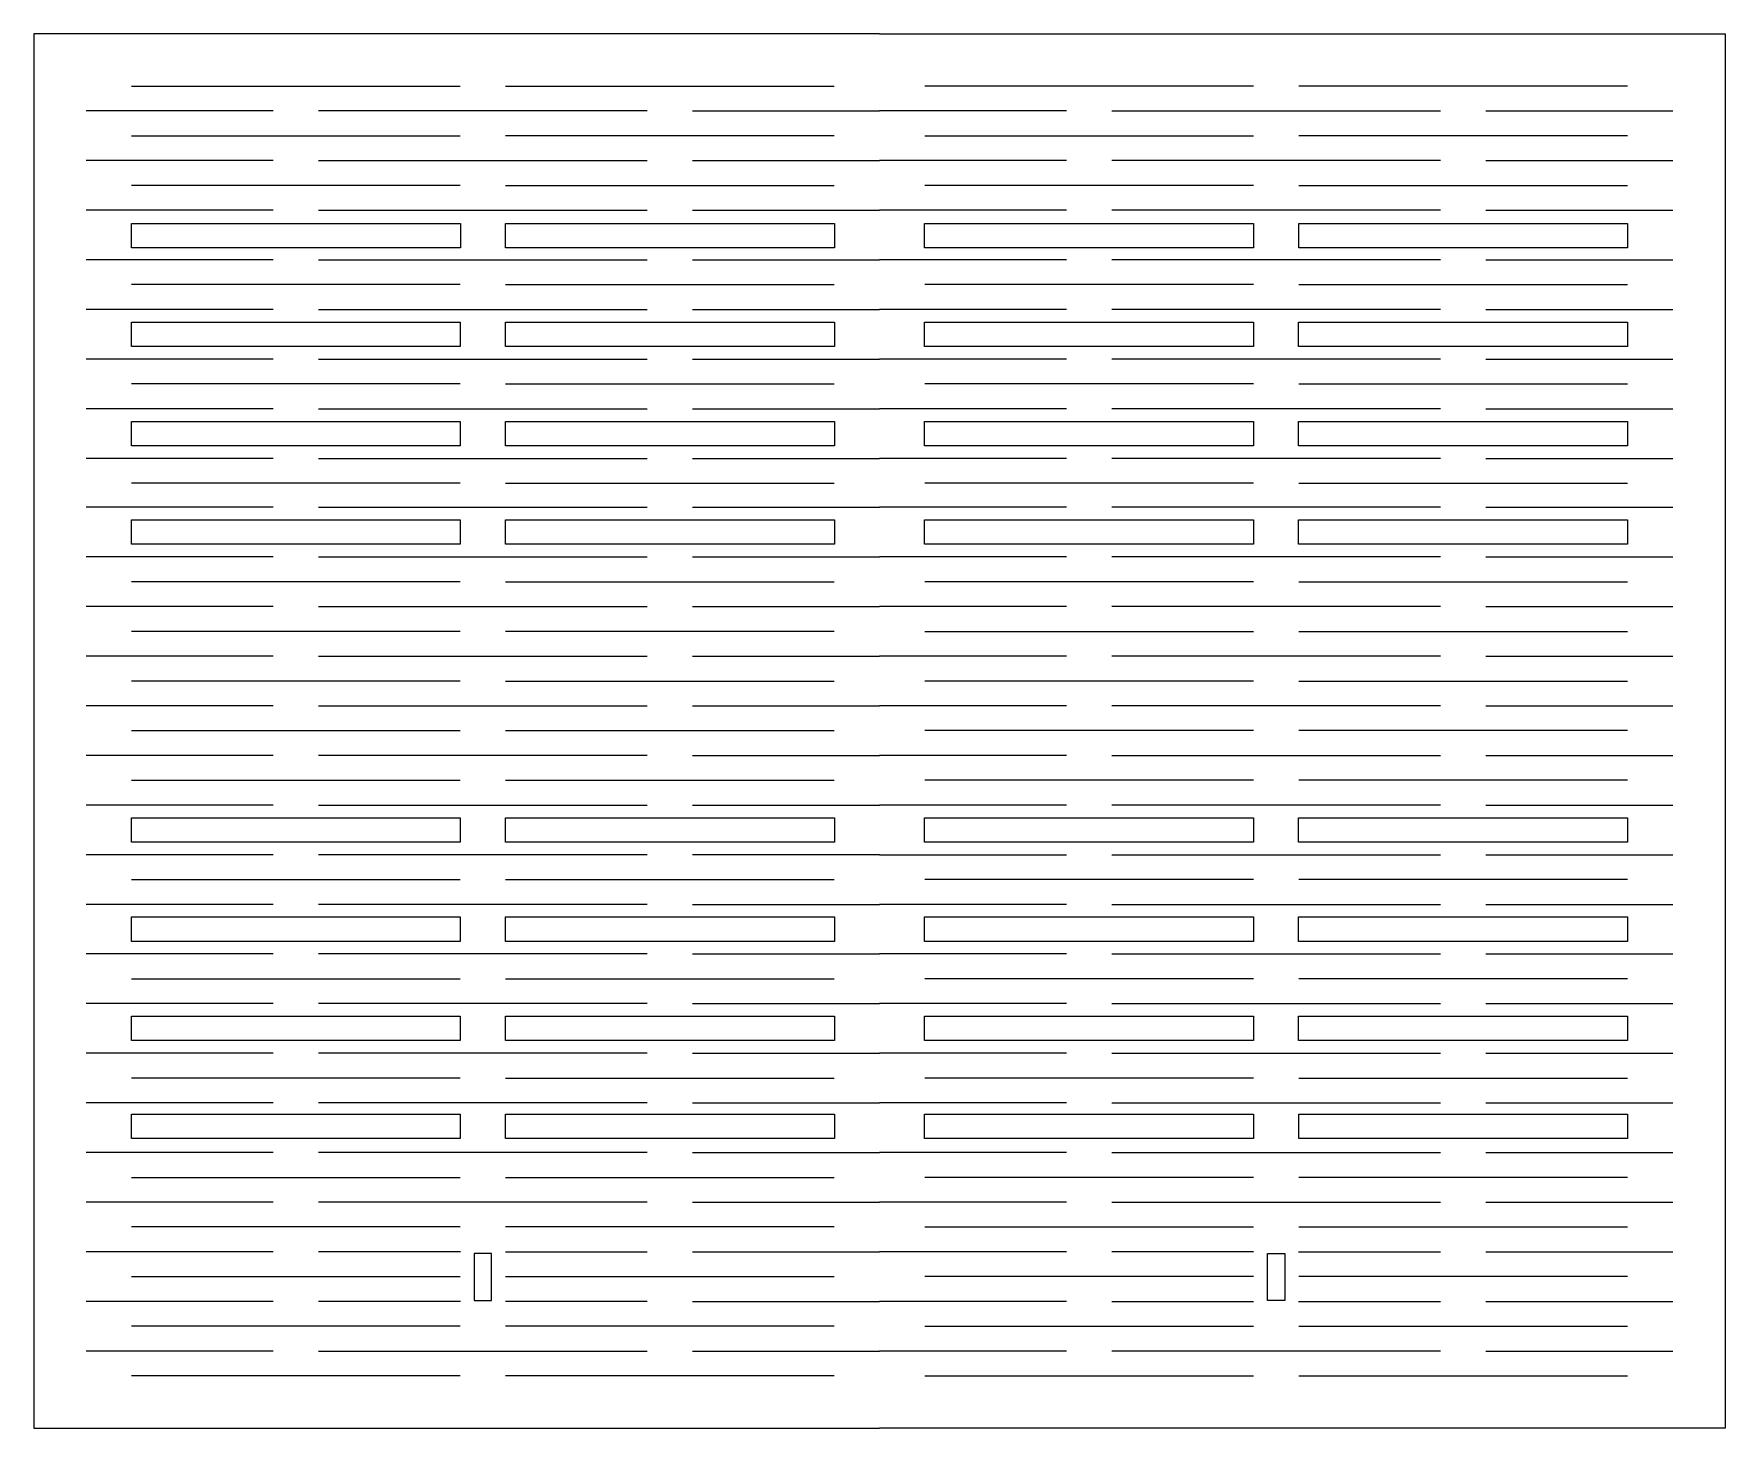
# Model space of a CAD drawing. Extents: x 14 to 984, y -280 to 520.
import ezdxf

# ---------------------------------------------------------------- set-up
doc = ezdxf.new("R2010")
doc.units = 0
doc.header["$MEASUREMENT"] = 0
doc.layers.add('CALQUE_1', color=7, linetype='CONTINUOUS')

# ---------------------------------------------------------------- blocks, each defined once
blk = doc.blocks.new('BLOCK_2')
at = {"layer": 'CALQUE_1', "color": 7}
blk.add_lwpolyline([(498.88, 519.6), (983.91, 519.6), (983.91, -280.4), (498.88, -280.4)], dxfattribs=at)
blk = doc.blocks.new('BLOCK_3')
at = {"layer": 'CALQUE_1', "color": 7}
blk.add_lwpolyline([(731.37, -207.09), (721.37, -207.09), (721.37, -180.09), (731.37, -180.09), (731.37, -207.09)], dxfattribs=at)
blk = doc.blocks.new('BLOCK_4')
at = {"layer": 'CALQUE_1', "color": 7}
blk.add_lwpolyline([(498.88, 219.48), (498.93, 219.48)], dxfattribs=at)
blk = doc.blocks.new('BLOCK_5')
at = {"layer": 'CALQUE_1', "color": 7}
blk.add_lwpolyline([(498.88, 247.96), (498.93, 247.96)], dxfattribs=at)
blk = doc.blocks.new('BLOCK_6')
at = {"layer": 'CALQUE_1', "color": 7}
blk.add_lwpolyline([(498.93, 20.14), (498.88, 20.14)], dxfattribs=at)
blk = doc.blocks.new('BLOCK_7')
at = {"layer": 'CALQUE_1', "color": 7}
blk.add_lwpolyline([(498.88, 162.52), (498.93, 162.52)], dxfattribs=at)
blk = doc.blocks.new('BLOCK_8')
at = {"layer": 'CALQUE_1', "color": 7}
blk.add_lwpolyline([(498.88, 77.09), (498.93, 77.09)], dxfattribs=at)
blk = doc.blocks.new('BLOCK_9')
at = {"layer": 'CALQUE_1', "color": 7}
blk.add_lwpolyline([(498.93, 48.61), (498.88, 48.61)], dxfattribs=at)
blk = doc.blocks.new('BLOCK_10')
at = {"layer": 'CALQUE_1', "color": 7}
blk.add_lwpolyline([(498.88, 191), (498.93, 191)], dxfattribs=at)
blk = doc.blocks.new('BLOCK_11')
at = {"layer": 'CALQUE_1', "color": 7}
blk.add_lwpolyline([(498.88, 105.57), (498.93, 105.57)], dxfattribs=at)
blk = doc.blocks.new('BLOCK_12')
at = {"layer": 'CALQUE_1', "color": 7}
blk.add_lwpolyline([(498.88, 134.05), (498.93, 134.05)], dxfattribs=at)
blk = doc.blocks.new('BLOCK_13')
at = {"layer": 'CALQUE_1', "color": 7}
blk.add_lwpolyline([(820.62, 219.48), (632.11, 219.48)], dxfattribs=at)
blk = doc.blocks.new('BLOCK_14')
at = {"layer": 'CALQUE_1', "color": 7}
blk.add_lwpolyline([(820.62, 247.96), (632.11, 247.96)], dxfattribs=at)
blk = doc.blocks.new('BLOCK_15')
at = {"layer": 'CALQUE_1', "color": 7}
blk.add_lwpolyline([(846.64, 219.48), (953.91, 219.48)], dxfattribs=at)
blk = doc.blocks.new('BLOCK_16')
at = {"layer": 'CALQUE_1', "color": 7}
blk.add_lwpolyline([(606.1, 247.96), (498.93, 247.96)], dxfattribs=at)
blk = doc.blocks.new('BLOCK_17')
at = {"layer": 'CALQUE_1', "color": 7}
blk.add_lwpolyline([(846.64, 247.96), (953.91, 247.96)], dxfattribs=at)
blk = doc.blocks.new('BLOCK_18')
at = {"layer": 'CALQUE_1', "color": 7}
blk.add_lwpolyline([(606.1, 219.48), (498.93, 219.48)], dxfattribs=at)
blk = doc.blocks.new('BLOCK_19')
at = {"layer": 'CALQUE_1', "color": 7}
blk.add_lwpolyline([(846.64, 20.14), (953.91, 20.14)], dxfattribs=at)
blk = doc.blocks.new('BLOCK_20')
at = {"layer": 'CALQUE_1', "color": 7}
blk.add_lwpolyline([(632.11, 105.57), (820.62, 105.57)], dxfattribs=at)
blk = doc.blocks.new('BLOCK_21')
at = {"layer": 'CALQUE_1', "color": 7}
blk.add_lwpolyline([(606.1, 105.57), (498.93, 105.57)], dxfattribs=at)
blk = doc.blocks.new('BLOCK_22')
at = {"layer": 'CALQUE_1', "color": 7}
blk.add_lwpolyline([(606.1, 20.14), (498.93, 20.14)], dxfattribs=at)
blk = doc.blocks.new('BLOCK_23')
at = {"layer": 'CALQUE_1', "color": 7}
blk.add_lwpolyline([(632.11, 48.61), (820.62, 48.61)], dxfattribs=at)
blk = doc.blocks.new('BLOCK_24')
at = {"layer": 'CALQUE_1', "color": 7}
blk.add_lwpolyline([(713.36, 119.81), (524.84, 119.81)], dxfattribs=at)
blk = doc.blocks.new('BLOCK_25')
at = {"layer": 'CALQUE_1', "color": 7}
blk.add_lwpolyline([(524.84, 176.76), (713.36, 176.76)], dxfattribs=at)
blk = doc.blocks.new('BLOCK_26')
at = {"layer": 'CALQUE_1', "color": 7}
blk.add_lwpolyline([(713.36, 148.28), (524.84, 148.28)], dxfattribs=at)
blk = doc.blocks.new('BLOCK_27')
at = {"layer": 'CALQUE_1', "color": 7}
blk.add_lwpolyline([(713.36, 34.37), (524.84, 34.37)], dxfattribs=at)
blk = doc.blocks.new('BLOCK_28')
at = {"layer": 'CALQUE_1', "color": 7}
blk.add_lwpolyline([(846.64, 162.52), (953.91, 162.52)], dxfattribs=at)
blk = doc.blocks.new('BLOCK_29')
at = {"layer": 'CALQUE_1', "color": 7}
blk.add_lwpolyline([(846.64, 77.09), (953.91, 77.09)], dxfattribs=at)
blk = doc.blocks.new('BLOCK_30')
at = {"layer": 'CALQUE_1', "color": 7}
blk.add_lwpolyline([(820.62, 162.52), (632.11, 162.52)], dxfattribs=at)
blk = doc.blocks.new('BLOCK_31')
at = {"layer": 'CALQUE_1', "color": 7}
blk.add_lwpolyline([(846.64, 48.61), (953.91, 48.61)], dxfattribs=at)
blk = doc.blocks.new('BLOCK_32')
at = {"layer": 'CALQUE_1', "color": 7}
blk.add_lwpolyline([(713.36, 91.33), (524.84, 91.33)], dxfattribs=at)
blk = doc.blocks.new('BLOCK_33')
at = {"layer": 'CALQUE_1', "color": 7}
blk.add_lwpolyline([(846.64, 191), (953.91, 191)], dxfattribs=at)
blk = doc.blocks.new('BLOCK_34')
at = {"layer": 'CALQUE_1', "color": 7}
blk.add_lwpolyline([(820.62, 134.05), (632.11, 134.05)], dxfattribs=at)
blk = doc.blocks.new('BLOCK_35')
at = {"layer": 'CALQUE_1', "color": 7}
blk.add_lwpolyline([(498.93, 48.61), (606.1, 48.61)], dxfattribs=at)
blk = doc.blocks.new('BLOCK_36')
at = {"layer": 'CALQUE_1', "color": 7}
blk.add_lwpolyline([(632.11, 20.14), (820.62, 20.14)], dxfattribs=at)
blk = doc.blocks.new('BLOCK_37')
at = {"layer": 'CALQUE_1', "color": 7}
blk.add_lwpolyline([(927.89, 34.37), (739.38, 34.37)], dxfattribs=at)
blk = doc.blocks.new('BLOCK_38')
at = {"layer": 'CALQUE_1', "color": 7}
blk.add_lwpolyline([(606.1, 162.52), (498.93, 162.52)], dxfattribs=at)
blk = doc.blocks.new('BLOCK_39')
at = {"layer": 'CALQUE_1', "color": 7}
blk.add_lwpolyline([(739.38, 176.76), (927.89, 176.76)], dxfattribs=at)
blk = doc.blocks.new('BLOCK_40')
at = {"layer": 'CALQUE_1', "color": 7}
blk.add_lwpolyline([(820.62, 77.09), (632.11, 77.09)], dxfattribs=at)
blk = doc.blocks.new('BLOCK_41')
at = {"layer": 'CALQUE_1', "color": 7}
blk.add_lwpolyline([(846.64, 105.57), (953.91, 105.57)], dxfattribs=at)
blk = doc.blocks.new('BLOCK_42')
at = {"layer": 'CALQUE_1', "color": 7}
blk.add_lwpolyline([(739.38, 205.24), (927.89, 205.24)], dxfattribs=at)
blk = doc.blocks.new('BLOCK_43')
at = {"layer": 'CALQUE_1', "color": 7}
blk.add_lwpolyline([(739.38, 148.28), (927.89, 148.28)], dxfattribs=at)
blk = doc.blocks.new('BLOCK_44')
at = {"layer": 'CALQUE_1', "color": 7}
blk.add_lwpolyline([(820.62, 191), (632.11, 191)], dxfattribs=at)
blk = doc.blocks.new('BLOCK_45')
at = {"layer": 'CALQUE_1', "color": 7}
blk.add_lwpolyline([(606.1, 191), (498.93, 191)], dxfattribs=at)
blk = doc.blocks.new('BLOCK_46')
at = {"layer": 'CALQUE_1', "color": 7}
blk.add_lwpolyline([(606.1, 134.05), (498.93, 134.05)], dxfattribs=at)
blk = doc.blocks.new('BLOCK_47')
at = {"layer": 'CALQUE_1', "color": 7}
blk.add_lwpolyline([(927.89, 91.33), (739.38, 91.33)], dxfattribs=at)
blk = doc.blocks.new('BLOCK_48')
at = {"layer": 'CALQUE_1', "color": 7}
blk.add_lwpolyline([(606.1, 77.09), (498.93, 77.09)], dxfattribs=at)
blk = doc.blocks.new('BLOCK_49')
at = {"layer": 'CALQUE_1', "color": 7}
blk.add_lwpolyline([(713.36, 205.24), (524.84, 205.24)], dxfattribs=at)
blk = doc.blocks.new('BLOCK_50')
at = {"layer": 'CALQUE_1', "color": 7}
blk.add_lwpolyline([(927.89, 119.81), (739.38, 119.81)], dxfattribs=at)
blk = doc.blocks.new('BLOCK_51')
at = {"layer": 'CALQUE_1', "color": 7}
blk.add_lwpolyline([(846.64, 134.05), (953.91, 134.05)], dxfattribs=at)
blk = doc.blocks.new('BLOCK_52')
at = {"layer": 'CALQUE_1', "color": 7}
blk.add_lwpolyline([(498.88, 475.36), (498.93, 475.36)], dxfattribs=at)
blk = doc.blocks.new('BLOCK_53')
at = {"layer": 'CALQUE_1', "color": 7}
blk.add_lwpolyline([(498.88, 276.02), (498.93, 276.02)], dxfattribs=at)
blk = doc.blocks.new('BLOCK_54')
at = {"layer": 'CALQUE_1', "color": 7}
blk.add_lwpolyline([(498.88, 418.4), (498.93, 418.4)], dxfattribs=at)
blk = doc.blocks.new('BLOCK_55')
at = {"layer": 'CALQUE_1', "color": 7}
blk.add_lwpolyline([(498.88, 332.97), (498.93, 332.97)], dxfattribs=at)
blk = doc.blocks.new('BLOCK_56')
at = {"layer": 'CALQUE_1', "color": 7}
blk.add_lwpolyline([(498.88, 304.49), (498.93, 304.49)], dxfattribs=at)
blk = doc.blocks.new('BLOCK_57')
at = {"layer": 'CALQUE_1', "color": 7}
blk.add_lwpolyline([(498.88, 446.88), (498.93, 446.88)], dxfattribs=at)
blk = doc.blocks.new('BLOCK_58')
at = {"layer": 'CALQUE_1', "color": 7}
blk.add_lwpolyline([(498.88, 361.45), (498.93, 361.45)], dxfattribs=at)
blk = doc.blocks.new('BLOCK_59')
at = {"layer": 'CALQUE_1', "color": 7}
blk.add_lwpolyline([(498.88, 389.93), (498.93, 389.93)], dxfattribs=at)
blk = doc.blocks.new('BLOCK_60')
at = {"layer": 'CALQUE_1', "color": 7}
blk.add_lwpolyline([(713.36, 489.6), (524.84, 489.6)], dxfattribs=at)
blk = doc.blocks.new('BLOCK_61')
at = {"layer": 'CALQUE_1', "color": 7}
blk.add_lwpolyline([(927.89, 489.6), (739.38, 489.6)], dxfattribs=at)
blk = doc.blocks.new('BLOCK_62')
at = {"layer": 'CALQUE_1', "color": 7}
blk.add_lwpolyline([(632.11, 475.36), (820.62, 475.36)], dxfattribs=at)
blk = doc.blocks.new('BLOCK_63')
at = {"layer": 'CALQUE_1', "color": 7}
blk.add_lwpolyline([(846.64, 475.36), (953.91, 475.36)], dxfattribs=at)
blk = doc.blocks.new('BLOCK_64')
at = {"layer": 'CALQUE_1', "color": 7}
blk.add_lwpolyline([(606.1, 475.36), (498.93, 475.36)], dxfattribs=at)
blk = doc.blocks.new('BLOCK_65')
at = {"layer": 'CALQUE_1', "color": 7}
blk.add_lwpolyline([(846.64, 276.02), (953.91, 276.02)], dxfattribs=at)
blk = doc.blocks.new('BLOCK_66')
at = {"layer": 'CALQUE_1', "color": 7}
blk.add_lwpolyline([(739.38, 261.78), (927.89, 261.78)], dxfattribs=at)
blk = doc.blocks.new('BLOCK_67')
at = {"layer": 'CALQUE_1', "color": 7}
blk.add_lwpolyline([(820.62, 361.45), (632.11, 361.45)], dxfattribs=at)
blk = doc.blocks.new('BLOCK_68')
at = {"layer": 'CALQUE_1', "color": 7}
blk.add_lwpolyline([(713.36, 261.78), (524.84, 261.78)], dxfattribs=at)
blk = doc.blocks.new('BLOCK_69')
at = {"layer": 'CALQUE_1', "color": 7}
blk.add_lwpolyline([(606.1, 361.45), (498.93, 361.45)], dxfattribs=at)
blk = doc.blocks.new('BLOCK_70')
at = {"layer": 'CALQUE_1', "color": 7}
blk.add_lwpolyline([(606.1, 276.02), (498.93, 276.02)], dxfattribs=at)
blk = doc.blocks.new('BLOCK_71')
at = {"layer": 'CALQUE_1', "color": 7}
blk.add_lwpolyline([(820.62, 304.49), (632.11, 304.49)], dxfattribs=at)
blk = doc.blocks.new('BLOCK_72')
at = {"layer": 'CALQUE_1', "color": 7}
blk.add_lwpolyline([(713.36, 375.69), (524.84, 375.69)], dxfattribs=at)
blk = doc.blocks.new('BLOCK_73')
at = {"layer": 'CALQUE_1', "color": 7}
blk.add_lwpolyline([(713.36, 432.64), (524.84, 432.64)], dxfattribs=at)
blk = doc.blocks.new('BLOCK_74')
at = {"layer": 'CALQUE_1', "color": 7}
blk.add_lwpolyline([(739.38, 318.73), (927.89, 318.73)], dxfattribs=at)
blk = doc.blocks.new('BLOCK_75')
at = {"layer": 'CALQUE_1', "color": 7}
blk.add_lwpolyline([(846.64, 418.4), (953.91, 418.4)], dxfattribs=at)
blk = doc.blocks.new('BLOCK_76')
at = {"layer": 'CALQUE_1', "color": 7}
blk.add_lwpolyline([(846.64, 332.97), (953.91, 332.97)], dxfattribs=at)
blk = doc.blocks.new('BLOCK_77')
at = {"layer": 'CALQUE_1', "color": 7}
blk.add_lwpolyline([(820.62, 418.4), (632.11, 418.4)], dxfattribs=at)
blk = doc.blocks.new('BLOCK_78')
at = {"layer": 'CALQUE_1', "color": 7}
blk.add_lwpolyline([(846.64, 304.49), (953.91, 304.49)], dxfattribs=at)
blk = doc.blocks.new('BLOCK_79')
at = {"layer": 'CALQUE_1', "color": 7}
blk.add_lwpolyline([(846.64, 446.88), (953.91, 446.88)], dxfattribs=at)
blk = doc.blocks.new('BLOCK_80')
at = {"layer": 'CALQUE_1', "color": 7}
blk.add_lwpolyline([(820.62, 389.93), (632.11, 389.93)], dxfattribs=at)
blk = doc.blocks.new('BLOCK_81')
at = {"layer": 'CALQUE_1', "color": 7}
blk.add_lwpolyline([(606.1, 304.49), (498.93, 304.49)], dxfattribs=at)
blk = doc.blocks.new('BLOCK_82')
at = {"layer": 'CALQUE_1', "color": 7}
blk.add_lwpolyline([(820.62, 276.02), (632.11, 276.02)], dxfattribs=at)
blk = doc.blocks.new('BLOCK_83')
at = {"layer": 'CALQUE_1', "color": 7}
blk.add_lwpolyline([(606.1, 418.4), (498.93, 418.4)], dxfattribs=at)
blk = doc.blocks.new('BLOCK_84')
at = {"layer": 'CALQUE_1', "color": 7}
blk.add_lwpolyline([(739.38, 432.64), (927.89, 432.64)], dxfattribs=at)
blk = doc.blocks.new('BLOCK_85')
at = {"layer": 'CALQUE_1', "color": 7}
blk.add_lwpolyline([(820.62, 332.97), (632.11, 332.97)], dxfattribs=at)
blk = doc.blocks.new('BLOCK_86')
at = {"layer": 'CALQUE_1', "color": 7}
blk.add_lwpolyline([(846.64, 361.45), (953.91, 361.45)], dxfattribs=at)
blk = doc.blocks.new('BLOCK_87')
at = {"layer": 'CALQUE_1', "color": 7}
blk.add_lwpolyline([(927.89, 461.12), (739.38, 461.12)], dxfattribs=at)
blk = doc.blocks.new('BLOCK_88')
at = {"layer": 'CALQUE_1', "color": 7}
blk.add_lwpolyline([(820.62, 446.88), (632.11, 446.88)], dxfattribs=at)
blk = doc.blocks.new('BLOCK_89')
at = {"layer": 'CALQUE_1', "color": 7}
blk.add_lwpolyline([(606.1, 446.88), (498.93, 446.88)], dxfattribs=at)
blk = doc.blocks.new('BLOCK_90')
at = {"layer": 'CALQUE_1', "color": 7}
blk.add_lwpolyline([(606.1, 389.93), (498.93, 389.93)], dxfattribs=at)
blk = doc.blocks.new('BLOCK_91')
at = {"layer": 'CALQUE_1', "color": 7}
blk.add_lwpolyline([(713.36, 318.73), (524.84, 318.73)], dxfattribs=at)
blk = doc.blocks.new('BLOCK_92')
at = {"layer": 'CALQUE_1', "color": 7}
blk.add_lwpolyline([(606.1, 332.97), (498.93, 332.97)], dxfattribs=at)
blk = doc.blocks.new('BLOCK_93')
at = {"layer": 'CALQUE_1', "color": 7}
blk.add_lwpolyline([(524.84, 461.12), (713.36, 461.12)], dxfattribs=at)
blk = doc.blocks.new('BLOCK_94')
at = {"layer": 'CALQUE_1', "color": 7}
blk.add_lwpolyline([(739.38, 375.69), (927.89, 375.69)], dxfattribs=at)
blk = doc.blocks.new('BLOCK_95')
at = {"layer": 'CALQUE_1', "color": 7}
blk.add_lwpolyline([(846.64, 389.93), (953.91, 389.93)], dxfattribs=at)
blk = doc.blocks.new('BLOCK_96')
at = {"layer": 'CALQUE_1', "color": 7}
blk.add_lwpolyline([(713.36, -22.58), (524.84, -22.58)], dxfattribs=at)
blk = doc.blocks.new('BLOCK_97')
at = {"layer": 'CALQUE_1', "color": 7}
blk.add_lwpolyline([(927.89, -22.58), (739.38, -22.58)], dxfattribs=at)
blk = doc.blocks.new('BLOCK_98')
at = {"layer": 'CALQUE_1', "color": 7}
blk.add_lwpolyline([(632.11, -36.82), (820.62, -36.82)], dxfattribs=at)
blk = doc.blocks.new('BLOCK_99')
at = {"layer": 'CALQUE_1', "color": 7}
blk.add_lwpolyline([(632.17, -8.34), (820.67, -8.34)], dxfattribs=at)
blk = doc.blocks.new('BLOCK_100')
at = {"layer": 'CALQUE_1', "color": 7}
blk.add_lwpolyline([(846.64, -36.82), (953.91, -36.82)], dxfattribs=at)
blk = doc.blocks.new('BLOCK_101')
at = {"layer": 'CALQUE_1', "color": 7}
blk.add_lwpolyline([(606.1, -8.34), (498.93, -8.34)], dxfattribs=at)
blk = doc.blocks.new('BLOCK_102')
at = {"layer": 'CALQUE_1', "color": 7}
blk.add_lwpolyline([(846.64, -8.34), (953.91, -8.34)], dxfattribs=at)
blk = doc.blocks.new('BLOCK_103')
at = {"layer": 'CALQUE_1', "color": 7}
blk.add_lwpolyline([(606.1, -36.82), (498.93, -36.82)], dxfattribs=at)
blk = doc.blocks.new('BLOCK_104')
at = {"layer": 'CALQUE_1', "color": 7}
blk.add_lwpolyline([(846.64, -236.16), (953.91, -236.16)], dxfattribs=at)
blk = doc.blocks.new('BLOCK_105')
at = {"layer": 'CALQUE_1', "color": 7}
blk.add_lwpolyline([(739.38, -250.4), (927.89, -250.4)], dxfattribs=at)
blk = doc.blocks.new('BLOCK_106')
at = {"layer": 'CALQUE_1', "color": 7}
blk.add_lwpolyline([(632.11, -150.73), (820.62, -150.73)], dxfattribs=at)
blk = doc.blocks.new('BLOCK_107')
at = {"layer": 'CALQUE_1', "color": 7}
blk.add_lwpolyline([(524.84, -250.4), (713.36, -250.4)], dxfattribs=at)
blk = doc.blocks.new('BLOCK_108')
at = {"layer": 'CALQUE_1', "color": 7}
blk.add_lwpolyline([(606.1, -150.73), (498.93, -150.73)], dxfattribs=at)
blk = doc.blocks.new('BLOCK_109')
at = {"layer": 'CALQUE_1', "color": 7}
blk.add_lwpolyline([(606.1, -236.16), (498.93, -236.16)], dxfattribs=at)
blk = doc.blocks.new('BLOCK_110')
at = {"layer": 'CALQUE_1', "color": 7}
blk.add_lwpolyline([(632.11, -207.69), (713.48, -207.69)], dxfattribs=at)
blk = doc.blocks.new('BLOCK_111')
at = {"layer": 'CALQUE_1', "color": 7}
blk.add_lwpolyline([(739.26, -207.69), (820.62, -207.69)], dxfattribs=at)
blk = doc.blocks.new('BLOCK_112')
at = {"layer": 'CALQUE_1', "color": 7}
blk.add_lwpolyline([(713.36, -136.49), (524.84, -136.49)], dxfattribs=at)
blk = doc.blocks.new('BLOCK_113')
at = {"layer": 'CALQUE_1', "color": 7}
blk.add_lwpolyline([(524.84, -221.92), (713.36, -221.92)], dxfattribs=at)
blk = doc.blocks.new('BLOCK_114')
at = {"layer": 'CALQUE_1', "color": 7}
blk.add_lwpolyline([(927.89, -193.45), (739.38, -193.45)], dxfattribs=at)
blk = doc.blocks.new('BLOCK_115')
at = {"layer": 'CALQUE_1', "color": 7}
blk.add_lwpolyline([(846.64, -93.77), (953.91, -93.77)], dxfattribs=at)
blk = doc.blocks.new('BLOCK_116')
at = {"layer": 'CALQUE_1', "color": 7}
blk.add_lwpolyline([(846.64, -179.21), (953.91, -179.21)], dxfattribs=at)
blk = doc.blocks.new('BLOCK_117')
at = {"layer": 'CALQUE_1', "color": 7}
blk.add_lwpolyline([(632.11, -93.77), (820.62, -93.77)], dxfattribs=at)
blk = doc.blocks.new('BLOCK_118')
at = {"layer": 'CALQUE_1', "color": 7}
blk.add_lwpolyline([(846.64, -207.69), (953.91, -207.69)], dxfattribs=at)
blk = doc.blocks.new('BLOCK_119')
at = {"layer": 'CALQUE_1', "color": 7}
blk.add_lwpolyline([(524.84, -164.97), (713.36, -164.97)], dxfattribs=at)
blk = doc.blocks.new('BLOCK_120')
at = {"layer": 'CALQUE_1', "color": 7}
blk.add_lwpolyline([(846.64, -65.3), (953.91, -65.3)], dxfattribs=at)
blk = doc.blocks.new('BLOCK_121')
at = {"layer": 'CALQUE_1', "color": 7}
blk.add_lwpolyline([(632.11, -122.25), (820.62, -122.25)], dxfattribs=at)
blk = doc.blocks.new('BLOCK_122')
at = {"layer": 'CALQUE_1', "color": 7}
blk.add_lwpolyline([(606.1, -207.69), (498.93, -207.69)], dxfattribs=at)
blk = doc.blocks.new('BLOCK_123')
at = {"layer": 'CALQUE_1', "color": 7}
blk.add_lwpolyline([(820.62, -236.16), (632.11, -236.16)], dxfattribs=at)
blk = doc.blocks.new('BLOCK_124')
at = {"layer": 'CALQUE_1', "color": 7}
blk.add_lwpolyline([(739.38, -221.92), (927.89, -221.92)], dxfattribs=at)
blk = doc.blocks.new('BLOCK_125')
at = {"layer": 'CALQUE_1', "color": 7}
blk.add_lwpolyline([(606.1, -93.77), (498.93, -93.77)], dxfattribs=at)
blk = doc.blocks.new('BLOCK_126')
at = {"layer": 'CALQUE_1', "color": 7}
blk.add_lwpolyline([(713.48, -179.21), (632.11, -179.21)], dxfattribs=at)
blk = doc.blocks.new('BLOCK_127')
at = {"layer": 'CALQUE_1', "color": 7}
blk.add_lwpolyline([(739.26, -179.21), (820.62, -179.21)], dxfattribs=at)
blk = doc.blocks.new('BLOCK_128')
at = {"layer": 'CALQUE_1', "color": 7}
blk.add_lwpolyline([(846.64, -150.73), (953.91, -150.73)], dxfattribs=at)
blk = doc.blocks.new('BLOCK_129')
at = {"layer": 'CALQUE_1', "color": 7}
blk.add_lwpolyline([(739.35, -79.59), (927.86, -79.59)], dxfattribs=at)
blk = doc.blocks.new('BLOCK_130')
at = {"layer": 'CALQUE_1', "color": 7}
blk.add_lwpolyline([(632.11, -65.3), (820.62, -65.3)], dxfattribs=at)
blk = doc.blocks.new('BLOCK_131')
at = {"layer": 'CALQUE_1', "color": 7}
blk.add_lwpolyline([(606.1, -65.3), (498.93, -65.3)], dxfattribs=at)
blk = doc.blocks.new('BLOCK_132')
at = {"layer": 'CALQUE_1', "color": 7}
blk.add_lwpolyline([(606.1, -122.25), (498.93, -122.25)], dxfattribs=at)
blk = doc.blocks.new('BLOCK_133')
at = {"layer": 'CALQUE_1', "color": 7}
blk.add_lwpolyline([(739.38, -164.97), (927.89, -164.97)], dxfattribs=at)
blk = doc.blocks.new('BLOCK_134')
at = {"layer": 'CALQUE_1', "color": 7}
blk.add_lwpolyline([(713.36, -193.45), (524.84, -193.45)], dxfattribs=at)
blk = doc.blocks.new('BLOCK_135')
at = {"layer": 'CALQUE_1', "color": 7}
blk.add_lwpolyline([(606.1, -179.21), (498.93, -179.21)], dxfattribs=at)
blk = doc.blocks.new('BLOCK_136')
at = {"layer": 'CALQUE_1', "color": 7}
blk.add_lwpolyline([(713.33, -79.59), (524.82, -79.59)], dxfattribs=at)
blk = doc.blocks.new('BLOCK_137')
at = {"layer": 'CALQUE_1', "color": 7}
blk.add_lwpolyline([(927.89, -136.49), (739.38, -136.49)], dxfattribs=at)
blk = doc.blocks.new('BLOCK_138')
at = {"layer": 'CALQUE_1', "color": 7}
blk.add_lwpolyline([(846.64, -122.25), (953.91, -122.25)], dxfattribs=at)
blk = doc.blocks.new('BLOCK_139')
at = {"layer": 'CALQUE_1', "color": 7}
blk.add_lwpolyline([(498.93, 519.6), (13.91, 519.6), (13.91, -280.4), (498.93, -280.4)], dxfattribs=at)
blk = doc.blocks.new('BLOCK_140')
at = {"layer": 'CALQUE_1', "color": 7}
blk.add_lwpolyline([(266.45, -207.09), (276.45, -207.09), (276.45, -180.09), (266.45, -180.09), (266.45, -207.09)], dxfattribs=at)
blk = doc.blocks.new('BLOCK_141')
at = {"layer": 'CALQUE_1', "color": 7}
blk.add_lwpolyline([(498.93, 219.48), (498.88, 219.48)], dxfattribs=at)
blk = doc.blocks.new('BLOCK_142')
at = {"layer": 'CALQUE_1', "color": 7}
blk.add_lwpolyline([(498.93, 247.96), (498.88, 247.96)], dxfattribs=at)
blk = doc.blocks.new('BLOCK_143')
at = {"layer": 'CALQUE_1', "color": 7}
blk.add_lwpolyline([(498.88, 20.14), (498.93, 20.14)], dxfattribs=at)
blk = doc.blocks.new('BLOCK_144')
at = {"layer": 'CALQUE_1', "color": 7}
blk.add_lwpolyline([(498.93, 162.52), (498.88, 162.52)], dxfattribs=at)
blk = doc.blocks.new('BLOCK_145')
at = {"layer": 'CALQUE_1', "color": 7}
blk.add_lwpolyline([(498.93, 77.09), (498.88, 77.09)], dxfattribs=at)
blk = doc.blocks.new('BLOCK_146')
at = {"layer": 'CALQUE_1', "color": 7}
blk.add_lwpolyline([(498.88, 48.61), (498.93, 48.61)], dxfattribs=at)
blk = doc.blocks.new('BLOCK_147')
at = {"layer": 'CALQUE_1', "color": 7}
blk.add_lwpolyline([(498.93, 191), (498.88, 191)], dxfattribs=at)
blk = doc.blocks.new('BLOCK_148')
at = {"layer": 'CALQUE_1', "color": 7}
blk.add_lwpolyline([(498.93, 105.57), (498.88, 105.57)], dxfattribs=at)
blk = doc.blocks.new('BLOCK_149')
at = {"layer": 'CALQUE_1', "color": 7}
blk.add_lwpolyline([(498.93, 134.05), (498.88, 134.05)], dxfattribs=at)
blk = doc.blocks.new('BLOCK_150')
at = {"layer": 'CALQUE_1', "color": 7}
blk.add_lwpolyline([(177.19, 219.48), (365.7, 219.48)], dxfattribs=at)
blk = doc.blocks.new('BLOCK_151')
at = {"layer": 'CALQUE_1', "color": 7}
blk.add_lwpolyline([(177.19, 247.96), (365.7, 247.96)], dxfattribs=at)
blk = doc.blocks.new('BLOCK_152')
at = {"layer": 'CALQUE_1', "color": 7}
blk.add_lwpolyline([(151.17, 219.48), (43.91, 219.48)], dxfattribs=at)
blk = doc.blocks.new('BLOCK_153')
at = {"layer": 'CALQUE_1', "color": 7}
blk.add_lwpolyline([(391.72, 247.96), (498.88, 247.96)], dxfattribs=at)
blk = doc.blocks.new('BLOCK_154')
at = {"layer": 'CALQUE_1', "color": 7}
blk.add_lwpolyline([(151.17, 247.96), (43.91, 247.96)], dxfattribs=at)
blk = doc.blocks.new('BLOCK_155')
at = {"layer": 'CALQUE_1', "color": 7}
blk.add_lwpolyline([(391.72, 219.48), (498.88, 219.48)], dxfattribs=at)
blk = doc.blocks.new('BLOCK_156')
at = {"layer": 'CALQUE_1', "color": 7}
blk.add_lwpolyline([(151.17, 20.14), (43.91, 20.14)], dxfattribs=at)
blk = doc.blocks.new('BLOCK_157')
at = {"layer": 'CALQUE_1', "color": 7}
blk.add_lwpolyline([(365.7, 105.57), (177.19, 105.57)], dxfattribs=at)
blk = doc.blocks.new('BLOCK_158')
at = {"layer": 'CALQUE_1', "color": 7}
blk.add_lwpolyline([(391.72, 105.57), (498.88, 105.57)], dxfattribs=at)
blk = doc.blocks.new('BLOCK_159')
at = {"layer": 'CALQUE_1', "color": 7}
blk.add_lwpolyline([(391.72, 20.14), (498.88, 20.14)], dxfattribs=at)
blk = doc.blocks.new('BLOCK_160')
at = {"layer": 'CALQUE_1', "color": 7}
blk.add_lwpolyline([(365.7, 48.61), (177.19, 48.61)], dxfattribs=at)
blk = doc.blocks.new('BLOCK_161')
at = {"layer": 'CALQUE_1', "color": 7}
blk.add_lwpolyline([(284.46, 119.81), (472.97, 119.81)], dxfattribs=at)
blk = doc.blocks.new('BLOCK_162')
at = {"layer": 'CALQUE_1', "color": 7}
blk.add_lwpolyline([(472.97, 176.76), (284.46, 176.76)], dxfattribs=at)
blk = doc.blocks.new('BLOCK_163')
at = {"layer": 'CALQUE_1', "color": 7}
blk.add_lwpolyline([(284.46, 148.28), (472.97, 148.28)], dxfattribs=at)
blk = doc.blocks.new('BLOCK_164')
at = {"layer": 'CALQUE_1', "color": 7}
blk.add_lwpolyline([(284.46, 34.37), (472.97, 34.37)], dxfattribs=at)
blk = doc.blocks.new('BLOCK_165')
at = {"layer": 'CALQUE_1', "color": 7}
blk.add_lwpolyline([(151.17, 162.52), (43.91, 162.52)], dxfattribs=at)
blk = doc.blocks.new('BLOCK_166')
at = {"layer": 'CALQUE_1', "color": 7}
blk.add_lwpolyline([(151.17, 77.09), (43.91, 77.09)], dxfattribs=at)
blk = doc.blocks.new('BLOCK_167')
at = {"layer": 'CALQUE_1', "color": 7}
blk.add_lwpolyline([(177.19, 162.52), (365.7, 162.52)], dxfattribs=at)
blk = doc.blocks.new('BLOCK_168')
at = {"layer": 'CALQUE_1', "color": 7}
blk.add_lwpolyline([(151.17, 48.61), (43.91, 48.61)], dxfattribs=at)
blk = doc.blocks.new('BLOCK_169')
at = {"layer": 'CALQUE_1', "color": 7}
blk.add_lwpolyline([(284.46, 91.33), (472.97, 91.33)], dxfattribs=at)
blk = doc.blocks.new('BLOCK_170')
at = {"layer": 'CALQUE_1', "color": 7}
blk.add_lwpolyline([(151.17, 191), (43.91, 191)], dxfattribs=at)
blk = doc.blocks.new('BLOCK_171')
at = {"layer": 'CALQUE_1', "color": 7}
blk.add_lwpolyline([(177.19, 134.05), (365.7, 134.05)], dxfattribs=at)
blk = doc.blocks.new('BLOCK_172')
at = {"layer": 'CALQUE_1', "color": 7}
blk.add_lwpolyline([(498.88, 48.61), (391.72, 48.61)], dxfattribs=at)
blk = doc.blocks.new('BLOCK_173')
at = {"layer": 'CALQUE_1', "color": 7}
blk.add_lwpolyline([(365.7, 20.14), (177.19, 20.14)], dxfattribs=at)
blk = doc.blocks.new('BLOCK_174')
at = {"layer": 'CALQUE_1', "color": 7}
blk.add_lwpolyline([(69.92, 34.37), (258.44, 34.37)], dxfattribs=at)
blk = doc.blocks.new('BLOCK_175')
at = {"layer": 'CALQUE_1', "color": 7}
blk.add_lwpolyline([(391.72, 162.52), (498.88, 162.52)], dxfattribs=at)
blk = doc.blocks.new('BLOCK_176')
at = {"layer": 'CALQUE_1', "color": 7}
blk.add_lwpolyline([(258.44, 176.76), (69.92, 176.76)], dxfattribs=at)
blk = doc.blocks.new('BLOCK_177')
at = {"layer": 'CALQUE_1', "color": 7}
blk.add_lwpolyline([(177.19, 77.09), (365.7, 77.09)], dxfattribs=at)
blk = doc.blocks.new('BLOCK_178')
at = {"layer": 'CALQUE_1', "color": 7}
blk.add_lwpolyline([(151.17, 105.57), (43.91, 105.57)], dxfattribs=at)
blk = doc.blocks.new('BLOCK_179')
at = {"layer": 'CALQUE_1', "color": 7}
blk.add_lwpolyline([(258.44, 205.24), (69.92, 205.24)], dxfattribs=at)
blk = doc.blocks.new('BLOCK_180')
at = {"layer": 'CALQUE_1', "color": 7}
blk.add_lwpolyline([(258.44, 148.28), (69.92, 148.28)], dxfattribs=at)
blk = doc.blocks.new('BLOCK_181')
at = {"layer": 'CALQUE_1', "color": 7}
blk.add_lwpolyline([(177.19, 191), (365.7, 191)], dxfattribs=at)
blk = doc.blocks.new('BLOCK_182')
at = {"layer": 'CALQUE_1', "color": 7}
blk.add_lwpolyline([(391.72, 191), (498.88, 191)], dxfattribs=at)
blk = doc.blocks.new('BLOCK_183')
at = {"layer": 'CALQUE_1', "color": 7}
blk.add_lwpolyline([(391.72, 134.05), (498.88, 134.05)], dxfattribs=at)
blk = doc.blocks.new('BLOCK_184')
at = {"layer": 'CALQUE_1', "color": 7}
blk.add_lwpolyline([(69.92, 91.33), (258.44, 91.33)], dxfattribs=at)
blk = doc.blocks.new('BLOCK_185')
at = {"layer": 'CALQUE_1', "color": 7}
blk.add_lwpolyline([(391.72, 77.09), (498.88, 77.09)], dxfattribs=at)
blk = doc.blocks.new('BLOCK_186')
at = {"layer": 'CALQUE_1', "color": 7}
blk.add_lwpolyline([(284.46, 205.24), (472.97, 205.24)], dxfattribs=at)
blk = doc.blocks.new('BLOCK_187')
at = {"layer": 'CALQUE_1', "color": 7}
blk.add_lwpolyline([(69.92, 119.81), (258.44, 119.81)], dxfattribs=at)
blk = doc.blocks.new('BLOCK_188')
at = {"layer": 'CALQUE_1', "color": 7}
blk.add_lwpolyline([(151.17, 134.05), (43.91, 134.05)], dxfattribs=at)
blk = doc.blocks.new('BLOCK_189')
at = {"layer": 'CALQUE_1', "color": 7}
blk.add_lwpolyline([(498.93, 475.36), (498.88, 475.36)], dxfattribs=at)
blk = doc.blocks.new('BLOCK_190')
at = {"layer": 'CALQUE_1', "color": 7}
blk.add_lwpolyline([(498.93, 276.02), (498.88, 276.02)], dxfattribs=at)
blk = doc.blocks.new('BLOCK_191')
at = {"layer": 'CALQUE_1', "color": 7}
blk.add_lwpolyline([(498.93, 418.4), (498.88, 418.4)], dxfattribs=at)
blk = doc.blocks.new('BLOCK_192')
at = {"layer": 'CALQUE_1', "color": 7}
blk.add_lwpolyline([(498.93, 332.97), (498.88, 332.97)], dxfattribs=at)
blk = doc.blocks.new('BLOCK_193')
at = {"layer": 'CALQUE_1', "color": 7}
blk.add_lwpolyline([(498.93, 304.49), (498.88, 304.49)], dxfattribs=at)
blk = doc.blocks.new('BLOCK_194')
at = {"layer": 'CALQUE_1', "color": 7}
blk.add_lwpolyline([(498.93, 446.88), (498.88, 446.88)], dxfattribs=at)
blk = doc.blocks.new('BLOCK_195')
at = {"layer": 'CALQUE_1', "color": 7}
blk.add_lwpolyline([(498.93, 361.45), (498.88, 361.45)], dxfattribs=at)
blk = doc.blocks.new('BLOCK_196')
at = {"layer": 'CALQUE_1', "color": 7}
blk.add_lwpolyline([(498.93, 389.93), (498.88, 389.93)], dxfattribs=at)
blk = doc.blocks.new('BLOCK_197')
at = {"layer": 'CALQUE_1', "color": 7}
blk.add_lwpolyline([(284.46, 489.6), (472.97, 489.6)], dxfattribs=at)
blk = doc.blocks.new('BLOCK_198')
at = {"layer": 'CALQUE_1', "color": 7}
blk.add_lwpolyline([(69.92, 489.6), (258.44, 489.6)], dxfattribs=at)
blk = doc.blocks.new('BLOCK_199')
at = {"layer": 'CALQUE_1', "color": 7}
blk.add_lwpolyline([(365.7, 475.36), (177.19, 475.36)], dxfattribs=at)
blk = doc.blocks.new('BLOCK_200')
at = {"layer": 'CALQUE_1', "color": 7}
blk.add_lwpolyline([(151.17, 475.36), (43.91, 475.36)], dxfattribs=at)
blk = doc.blocks.new('BLOCK_201')
at = {"layer": 'CALQUE_1', "color": 7}
blk.add_lwpolyline([(391.72, 475.36), (498.88, 475.36)], dxfattribs=at)
blk = doc.blocks.new('BLOCK_202')
at = {"layer": 'CALQUE_1', "color": 7}
blk.add_lwpolyline([(151.17, 276.02), (43.91, 276.02)], dxfattribs=at)
blk = doc.blocks.new('BLOCK_203')
at = {"layer": 'CALQUE_1', "color": 7}
blk.add_lwpolyline([(258.44, 261.78), (69.92, 261.78)], dxfattribs=at)
blk = doc.blocks.new('BLOCK_204')
at = {"layer": 'CALQUE_1', "color": 7}
blk.add_lwpolyline([(177.19, 361.45), (365.7, 361.45)], dxfattribs=at)
blk = doc.blocks.new('BLOCK_205')
at = {"layer": 'CALQUE_1', "color": 7}
blk.add_lwpolyline([(284.46, 261.78), (472.97, 261.78)], dxfattribs=at)
blk = doc.blocks.new('BLOCK_206')
at = {"layer": 'CALQUE_1', "color": 7}
blk.add_lwpolyline([(391.72, 361.45), (498.88, 361.45)], dxfattribs=at)
blk = doc.blocks.new('BLOCK_207')
at = {"layer": 'CALQUE_1', "color": 7}
blk.add_lwpolyline([(391.72, 276.02), (498.88, 276.02)], dxfattribs=at)
blk = doc.blocks.new('BLOCK_208')
at = {"layer": 'CALQUE_1', "color": 7}
blk.add_lwpolyline([(177.19, 304.49), (365.7, 304.49)], dxfattribs=at)
blk = doc.blocks.new('BLOCK_209')
at = {"layer": 'CALQUE_1', "color": 7}
blk.add_lwpolyline([(284.46, 375.69), (472.97, 375.69)], dxfattribs=at)
blk = doc.blocks.new('BLOCK_210')
at = {"layer": 'CALQUE_1', "color": 7}
blk.add_lwpolyline([(284.46, 432.64), (472.97, 432.64)], dxfattribs=at)
blk = doc.blocks.new('BLOCK_211')
at = {"layer": 'CALQUE_1', "color": 7}
blk.add_lwpolyline([(258.44, 318.73), (69.92, 318.73)], dxfattribs=at)
blk = doc.blocks.new('BLOCK_212')
at = {"layer": 'CALQUE_1', "color": 7}
blk.add_lwpolyline([(151.17, 418.4), (43.91, 418.4)], dxfattribs=at)
blk = doc.blocks.new('BLOCK_213')
at = {"layer": 'CALQUE_1', "color": 7}
blk.add_lwpolyline([(151.17, 332.97), (43.91, 332.97)], dxfattribs=at)
blk = doc.blocks.new('BLOCK_214')
at = {"layer": 'CALQUE_1', "color": 7}
blk.add_lwpolyline([(177.19, 418.4), (365.7, 418.4)], dxfattribs=at)
blk = doc.blocks.new('BLOCK_215')
at = {"layer": 'CALQUE_1', "color": 7}
blk.add_lwpolyline([(151.17, 304.49), (43.91, 304.49)], dxfattribs=at)
blk = doc.blocks.new('BLOCK_216')
at = {"layer": 'CALQUE_1', "color": 7}
blk.add_lwpolyline([(151.17, 446.88), (43.91, 446.88)], dxfattribs=at)
blk = doc.blocks.new('BLOCK_217')
at = {"layer": 'CALQUE_1', "color": 7}
blk.add_lwpolyline([(177.19, 389.93), (365.7, 389.93)], dxfattribs=at)
blk = doc.blocks.new('BLOCK_218')
at = {"layer": 'CALQUE_1', "color": 7}
blk.add_lwpolyline([(391.72, 304.49), (498.88, 304.49)], dxfattribs=at)
blk = doc.blocks.new('BLOCK_219')
at = {"layer": 'CALQUE_1', "color": 7}
blk.add_lwpolyline([(177.19, 276.02), (365.7, 276.02)], dxfattribs=at)
blk = doc.blocks.new('BLOCK_220')
at = {"layer": 'CALQUE_1', "color": 7}
blk.add_lwpolyline([(391.72, 418.4), (498.88, 418.4)], dxfattribs=at)
blk = doc.blocks.new('BLOCK_221')
at = {"layer": 'CALQUE_1', "color": 7}
blk.add_lwpolyline([(258.44, 432.64), (69.92, 432.64)], dxfattribs=at)
blk = doc.blocks.new('BLOCK_222')
at = {"layer": 'CALQUE_1', "color": 7}
blk.add_lwpolyline([(177.19, 332.97), (365.7, 332.97)], dxfattribs=at)
blk = doc.blocks.new('BLOCK_223')
at = {"layer": 'CALQUE_1', "color": 7}
blk.add_lwpolyline([(151.17, 361.45), (43.91, 361.45)], dxfattribs=at)
blk = doc.blocks.new('BLOCK_224')
at = {"layer": 'CALQUE_1', "color": 7}
blk.add_lwpolyline([(69.92, 461.12), (258.44, 461.12)], dxfattribs=at)
blk = doc.blocks.new('BLOCK_225')
at = {"layer": 'CALQUE_1', "color": 7}
blk.add_lwpolyline([(177.19, 446.88), (365.7, 446.88)], dxfattribs=at)
blk = doc.blocks.new('BLOCK_226')
at = {"layer": 'CALQUE_1', "color": 7}
blk.add_lwpolyline([(391.72, 446.88), (498.88, 446.88)], dxfattribs=at)
blk = doc.blocks.new('BLOCK_227')
at = {"layer": 'CALQUE_1', "color": 7}
blk.add_lwpolyline([(391.72, 389.93), (498.88, 389.93)], dxfattribs=at)
blk = doc.blocks.new('BLOCK_228')
at = {"layer": 'CALQUE_1', "color": 7}
blk.add_lwpolyline([(284.46, 318.73), (472.97, 318.73)], dxfattribs=at)
blk = doc.blocks.new('BLOCK_229')
at = {"layer": 'CALQUE_1', "color": 7}
blk.add_lwpolyline([(391.72, 332.97), (498.88, 332.97)], dxfattribs=at)
blk = doc.blocks.new('BLOCK_230')
at = {"layer": 'CALQUE_1', "color": 7}
blk.add_lwpolyline([(472.97, 461.12), (284.46, 461.12)], dxfattribs=at)
blk = doc.blocks.new('BLOCK_231')
at = {"layer": 'CALQUE_1', "color": 7}
blk.add_lwpolyline([(258.44, 375.69), (69.92, 375.69)], dxfattribs=at)
blk = doc.blocks.new('BLOCK_232')
at = {"layer": 'CALQUE_1', "color": 7}
blk.add_lwpolyline([(151.17, 389.93), (43.91, 389.93)], dxfattribs=at)
blk = doc.blocks.new('BLOCK_233')
at = {"layer": 'CALQUE_1', "color": 7}
blk.add_lwpolyline([(284.46, -22.58), (472.97, -22.58)], dxfattribs=at)
blk = doc.blocks.new('BLOCK_234')
at = {"layer": 'CALQUE_1', "color": 7}
blk.add_lwpolyline([(69.92, -22.58), (258.44, -22.58)], dxfattribs=at)
blk = doc.blocks.new('BLOCK_235')
at = {"layer": 'CALQUE_1', "color": 7}
blk.add_lwpolyline([(365.7, -36.82), (177.19, -36.82)], dxfattribs=at)
blk = doc.blocks.new('BLOCK_236')
at = {"layer": 'CALQUE_1', "color": 7}
blk.add_lwpolyline([(365.65, -8.34), (177.14, -8.34)], dxfattribs=at)
blk = doc.blocks.new('BLOCK_237')
at = {"layer": 'CALQUE_1', "color": 7}
blk.add_lwpolyline([(151.17, -36.82), (43.91, -36.82)], dxfattribs=at)
blk = doc.blocks.new('BLOCK_238')
at = {"layer": 'CALQUE_1', "color": 7}
blk.add_lwpolyline([(391.72, -8.34), (498.88, -8.34)], dxfattribs=at)
blk = doc.blocks.new('BLOCK_239')
at = {"layer": 'CALQUE_1', "color": 7}
blk.add_lwpolyline([(151.17, -8.34), (43.91, -8.34)], dxfattribs=at)
blk = doc.blocks.new('BLOCK_240')
at = {"layer": 'CALQUE_1', "color": 7}
blk.add_lwpolyline([(391.72, -36.82), (498.88, -36.82)], dxfattribs=at)
blk = doc.blocks.new('BLOCK_241')
at = {"layer": 'CALQUE_1', "color": 7}
blk.add_lwpolyline([(151.17, -236.16), (43.91, -236.16)], dxfattribs=at)
blk = doc.blocks.new('BLOCK_242')
at = {"layer": 'CALQUE_1', "color": 7}
blk.add_lwpolyline([(258.44, -250.4), (69.92, -250.4)], dxfattribs=at)
blk = doc.blocks.new('BLOCK_243')
at = {"layer": 'CALQUE_1', "color": 7}
blk.add_lwpolyline([(365.7, -150.73), (177.19, -150.73)], dxfattribs=at)
blk = doc.blocks.new('BLOCK_244')
at = {"layer": 'CALQUE_1', "color": 7}
blk.add_lwpolyline([(472.97, -250.4), (284.46, -250.4)], dxfattribs=at)
blk = doc.blocks.new('BLOCK_245')
at = {"layer": 'CALQUE_1', "color": 7}
blk.add_lwpolyline([(391.72, -150.73), (498.88, -150.73)], dxfattribs=at)
blk = doc.blocks.new('BLOCK_246')
at = {"layer": 'CALQUE_1', "color": 7}
blk.add_lwpolyline([(391.72, -236.16), (498.88, -236.16)], dxfattribs=at)
blk = doc.blocks.new('BLOCK_247')
at = {"layer": 'CALQUE_1', "color": 7}
blk.add_lwpolyline([(365.7, -207.69), (284.33, -207.69)], dxfattribs=at)
blk = doc.blocks.new('BLOCK_248')
at = {"layer": 'CALQUE_1', "color": 7}
blk.add_lwpolyline([(258.56, -207.69), (177.19, -207.69)], dxfattribs=at)
blk = doc.blocks.new('BLOCK_249')
at = {"layer": 'CALQUE_1', "color": 7}
blk.add_lwpolyline([(284.46, -136.49), (472.97, -136.49)], dxfattribs=at)
blk = doc.blocks.new('BLOCK_250')
at = {"layer": 'CALQUE_1', "color": 7}
blk.add_lwpolyline([(472.97, -221.92), (284.46, -221.92)], dxfattribs=at)
blk = doc.blocks.new('BLOCK_251')
at = {"layer": 'CALQUE_1', "color": 7}
blk.add_lwpolyline([(69.92, -193.45), (258.44, -193.45)], dxfattribs=at)
blk = doc.blocks.new('BLOCK_252')
at = {"layer": 'CALQUE_1', "color": 7}
blk.add_lwpolyline([(151.17, -93.77), (43.91, -93.77)], dxfattribs=at)
blk = doc.blocks.new('BLOCK_253')
at = {"layer": 'CALQUE_1', "color": 7}
blk.add_lwpolyline([(151.17, -179.21), (43.91, -179.21)], dxfattribs=at)
blk = doc.blocks.new('BLOCK_254')
at = {"layer": 'CALQUE_1', "color": 7}
blk.add_lwpolyline([(365.7, -93.77), (177.19, -93.77)], dxfattribs=at)
blk = doc.blocks.new('BLOCK_255')
at = {"layer": 'CALQUE_1', "color": 7}
blk.add_lwpolyline([(151.17, -207.69), (43.91, -207.69)], dxfattribs=at)
blk = doc.blocks.new('BLOCK_256')
at = {"layer": 'CALQUE_1', "color": 7}
blk.add_lwpolyline([(472.97, -164.97), (284.46, -164.97)], dxfattribs=at)
blk = doc.blocks.new('BLOCK_257')
at = {"layer": 'CALQUE_1', "color": 7}
blk.add_lwpolyline([(151.17, -65.3), (43.91, -65.3)], dxfattribs=at)
blk = doc.blocks.new('BLOCK_258')
at = {"layer": 'CALQUE_1', "color": 7}
blk.add_lwpolyline([(365.7, -122.25), (177.19, -122.25)], dxfattribs=at)
blk = doc.blocks.new('BLOCK_259')
at = {"layer": 'CALQUE_1', "color": 7}
blk.add_lwpolyline([(391.72, -207.69), (498.88, -207.69)], dxfattribs=at)
blk = doc.blocks.new('BLOCK_260')
at = {"layer": 'CALQUE_1', "color": 7}
blk.add_lwpolyline([(177.19, -236.16), (365.7, -236.16)], dxfattribs=at)
blk = doc.blocks.new('BLOCK_261')
at = {"layer": 'CALQUE_1', "color": 7}
blk.add_lwpolyline([(258.44, -221.92), (69.92, -221.92)], dxfattribs=at)
blk = doc.blocks.new('BLOCK_262')
at = {"layer": 'CALQUE_1', "color": 7}
blk.add_lwpolyline([(391.72, -93.77), (498.88, -93.77)], dxfattribs=at)
blk = doc.blocks.new('BLOCK_263')
at = {"layer": 'CALQUE_1', "color": 7}
blk.add_lwpolyline([(284.33, -179.21), (365.7, -179.21)], dxfattribs=at)
blk = doc.blocks.new('BLOCK_264')
at = {"layer": 'CALQUE_1', "color": 7}
blk.add_lwpolyline([(258.56, -179.21), (177.19, -179.21)], dxfattribs=at)
blk = doc.blocks.new('BLOCK_265')
at = {"layer": 'CALQUE_1', "color": 7}
blk.add_lwpolyline([(151.17, -150.73), (43.91, -150.73)], dxfattribs=at)
blk = doc.blocks.new('BLOCK_266')
at = {"layer": 'CALQUE_1', "color": 7}
blk.add_lwpolyline([(258.41, -79.59), (69.9, -79.59)], dxfattribs=at)
blk = doc.blocks.new('BLOCK_267')
at = {"layer": 'CALQUE_1', "color": 7}
blk.add_lwpolyline([(365.7, -65.3), (177.19, -65.3)], dxfattribs=at)
blk = doc.blocks.new('BLOCK_268')
at = {"layer": 'CALQUE_1', "color": 7}
blk.add_lwpolyline([(391.72, -65.3), (498.88, -65.3)], dxfattribs=at)
blk = doc.blocks.new('BLOCK_269')
at = {"layer": 'CALQUE_1', "color": 7}
blk.add_lwpolyline([(391.72, -122.25), (498.88, -122.25)], dxfattribs=at)
blk = doc.blocks.new('BLOCK_270')
at = {"layer": 'CALQUE_1', "color": 7}
blk.add_lwpolyline([(258.44, -164.97), (69.92, -164.97)], dxfattribs=at)
blk = doc.blocks.new('BLOCK_271')
at = {"layer": 'CALQUE_1', "color": 7}
blk.add_lwpolyline([(284.46, -193.45), (472.97, -193.45)], dxfattribs=at)
blk = doc.blocks.new('BLOCK_272')
at = {"layer": 'CALQUE_1', "color": 7}
blk.add_lwpolyline([(391.72, -179.21), (498.88, -179.21)], dxfattribs=at)
blk = doc.blocks.new('BLOCK_273')
at = {"layer": 'CALQUE_1', "color": 7}
blk.add_lwpolyline([(284.43, -79.59), (472.95, -79.59)], dxfattribs=at)
blk = doc.blocks.new('BLOCK_274')
at = {"layer": 'CALQUE_1', "color": 7}
blk.add_lwpolyline([(69.92, -136.49), (258.44, -136.49)], dxfattribs=at)
blk = doc.blocks.new('BLOCK_275')
at = {"layer": 'CALQUE_1', "color": 7}
blk.add_lwpolyline([(151.17, -122.25), (43.91, -122.25)], dxfattribs=at)
blk = doc.blocks.new('BLOCK_276')
at = {"layer": 'CALQUE_1', "color": 7}
blk.add_lwpolyline([(473.01, -58.06), (284.37, -58.06), (284.37, -44.06), (473.01, -44.06), (473.01, -58.06)], dxfattribs=at)
blk = doc.blocks.new('BLOCK_277')
at = {"layer": 'CALQUE_1', "color": 7}
blk.add_lwpolyline([(713.39, -58.06), (524.76, -58.06), (524.76, -44.06), (713.39, -44.06), (713.39, -58.06)], dxfattribs=at)
blk = doc.blocks.new('BLOCK_278')
at = {"layer": 'CALQUE_1', "color": 7}
blk.add_lwpolyline([(927.92, -58.06), (739.29, -58.06), (739.29, -44.06), (927.92, -44.06), (927.92, -58.06)], dxfattribs=at)
blk = doc.blocks.new('BLOCK_279')
at = {"layer": 'CALQUE_1', "color": 7}
blk.add_lwpolyline([(258.47, -58.06), (69.84, -58.06), (69.84, -44.06), (258.47, -44.06), (258.47, -58.06)], dxfattribs=at)
blk = doc.blocks.new('BLOCK_280')
at = {"layer": 'CALQUE_1', "color": 7}
blk.add_lwpolyline([(473.01, -1.1), (284.37, -1.1), (284.37, 12.9), (473.01, 12.9), (473.01, -1.1)], dxfattribs=at)
blk = doc.blocks.new('BLOCK_281')
at = {"layer": 'CALQUE_1', "color": 7}
blk.add_lwpolyline([(713.39, -1.1), (524.76, -1.1), (524.76, 12.9), (713.39, 12.9), (713.39, -1.1)], dxfattribs=at)
blk = doc.blocks.new('BLOCK_282')
at = {"layer": 'CALQUE_1', "color": 7}
blk.add_lwpolyline([(927.92, -1.1), (739.29, -1.1), (739.29, 12.9), (927.92, 12.9), (927.92, -1.1)], dxfattribs=at)
blk = doc.blocks.new('BLOCK_283')
at = {"layer": 'CALQUE_1', "color": 7}
blk.add_lwpolyline([(258.47, -1.1), (69.84, -1.1), (69.84, 12.9), (258.47, 12.9), (258.47, -1.1)], dxfattribs=at)
blk = doc.blocks.new('BLOCK_284')
at = {"layer": 'CALQUE_1', "color": 7}
blk.add_lwpolyline([(473.01, 55.85), (284.37, 55.85), (284.37, 69.85), (473.01, 69.85), (473.01, 55.85)], dxfattribs=at)
blk = doc.blocks.new('BLOCK_285')
at = {"layer": 'CALQUE_1', "color": 7}
blk.add_lwpolyline([(713.39, 55.85), (524.76, 55.85), (524.76, 69.85), (713.39, 69.85), (713.39, 55.85)], dxfattribs=at)
blk = doc.blocks.new('BLOCK_286')
at = {"layer": 'CALQUE_1', "color": 7}
blk.add_lwpolyline([(927.92, 55.85), (739.29, 55.85), (739.29, 69.85), (927.92, 69.85), (927.92, 55.85)], dxfattribs=at)
blk = doc.blocks.new('BLOCK_287')
at = {"layer": 'CALQUE_1', "color": 7}
blk.add_lwpolyline([(258.47, 55.85), (69.84, 55.85), (69.84, 69.85), (258.47, 69.85), (258.47, 55.85)], dxfattribs=at)
blk = doc.blocks.new('BLOCK_288')
at = {"layer": 'CALQUE_1', "color": 7}
blk.add_lwpolyline([(473.03, -114.16), (284.4, -114.16), (284.4, -100.16), (473.03, -100.16), (473.03, -114.16)], dxfattribs=at)
blk = doc.blocks.new('BLOCK_289')
at = {"layer": 'CALQUE_1', "color": 7}
blk.add_lwpolyline([(713.42, -114.16), (524.78, -114.16), (524.78, -100.16), (713.42, -100.16), (713.42, -114.16)], dxfattribs=at)
blk = doc.blocks.new('BLOCK_290')
at = {"layer": 'CALQUE_1', "color": 7}
blk.add_lwpolyline([(927.95, -114.16), (739.32, -114.16), (739.32, -100.16), (927.95, -100.16), (927.95, -114.16)], dxfattribs=at)
blk = doc.blocks.new('BLOCK_291')
at = {"layer": 'CALQUE_1', "color": 7}
blk.add_lwpolyline([(258.5, -114.16), (69.87, -114.16), (69.87, -100.16), (258.5, -100.16), (258.5, -114.16)], dxfattribs=at)
blk = doc.blocks.new('BLOCK_292')
at = {"layer": 'CALQUE_1', "color": 7}
blk.add_lwpolyline([(473.06, 396.74), (284.42, 396.74), (284.42, 410.74), (473.06, 410.74), (473.06, 396.74)], dxfattribs=at)
blk = doc.blocks.new('BLOCK_293')
at = {"layer": 'CALQUE_1', "color": 7}
blk.add_lwpolyline([(713.44, 396.74), (524.81, 396.74), (524.81, 410.74), (713.44, 410.74), (713.44, 396.74)], dxfattribs=at)
blk = doc.blocks.new('BLOCK_294')
at = {"layer": 'CALQUE_1', "color": 7}
blk.add_lwpolyline([(927.97, 396.74), (739.34, 396.74), (739.34, 410.74), (927.97, 410.74), (927.97, 396.74)], dxfattribs=at)
blk = doc.blocks.new('BLOCK_295')
at = {"layer": 'CALQUE_1', "color": 7}
blk.add_lwpolyline([(258.52, 396.74), (69.89, 396.74), (69.89, 410.74), (258.52, 410.74), (258.52, 396.74)], dxfattribs=at)
blk = doc.blocks.new('BLOCK_296')
at = {"layer": 'CALQUE_1', "color": 7}
blk.add_lwpolyline([(473.01, 340.21), (284.37, 340.21), (284.37, 354.21), (473.01, 354.21), (473.01, 340.21)], dxfattribs=at)
blk = doc.blocks.new('BLOCK_297')
at = {"layer": 'CALQUE_1', "color": 7}
blk.add_lwpolyline([(713.39, 340.21), (524.76, 340.21), (524.76, 354.21), (713.39, 354.21), (713.39, 340.21)], dxfattribs=at)
blk = doc.blocks.new('BLOCK_298')
at = {"layer": 'CALQUE_1', "color": 7}
blk.add_lwpolyline([(927.92, 340.21), (739.29, 340.21), (739.29, 354.21), (927.92, 354.21), (927.92, 340.21)], dxfattribs=at)
blk = doc.blocks.new('BLOCK_299')
at = {"layer": 'CALQUE_1', "color": 7}
blk.add_lwpolyline([(258.47, 340.21), (69.84, 340.21), (69.84, 354.21), (258.47, 354.21), (258.47, 340.21)], dxfattribs=at)
blk = doc.blocks.new('BLOCK_300')
at = {"layer": 'CALQUE_1', "color": 7}
blk.add_lwpolyline([(473.01, 283.26), (284.37, 283.26), (284.37, 297.26), (473.01, 297.26), (473.01, 283.26)], dxfattribs=at)
blk = doc.blocks.new('BLOCK_301')
at = {"layer": 'CALQUE_1', "color": 7}
blk.add_lwpolyline([(713.39, 283.26), (524.76, 283.26), (524.76, 297.26), (713.39, 297.26), (713.39, 283.26)], dxfattribs=at)
blk = doc.blocks.new('BLOCK_302')
at = {"layer": 'CALQUE_1', "color": 7}
blk.add_lwpolyline([(927.92, 283.26), (739.29, 283.26), (739.29, 297.26), (927.92, 297.26), (927.92, 283.26)], dxfattribs=at)
blk = doc.blocks.new('BLOCK_303')
at = {"layer": 'CALQUE_1', "color": 7}
blk.add_lwpolyline([(258.47, 283.26), (69.84, 283.26), (69.84, 297.26), (258.47, 297.26), (258.47, 283.26)], dxfattribs=at)
blk = doc.blocks.new('BLOCK_304')
at = {"layer": 'CALQUE_1', "color": 7}
blk.add_lwpolyline([(473.01, 226.72), (284.37, 226.72), (284.37, 240.72), (473.01, 240.72), (473.01, 226.72)], dxfattribs=at)
blk = doc.blocks.new('BLOCK_305')
at = {"layer": 'CALQUE_1', "color": 7}
blk.add_lwpolyline([(713.39, 226.72), (524.76, 226.72), (524.76, 240.72), (713.39, 240.72), (713.39, 226.72)], dxfattribs=at)
blk = doc.blocks.new('BLOCK_306')
at = {"layer": 'CALQUE_1', "color": 7}
blk.add_lwpolyline([(927.92, 226.72), (739.29, 226.72), (739.29, 240.72), (927.92, 240.72), (927.92, 226.72)], dxfattribs=at)
blk = doc.blocks.new('BLOCK_307')
at = {"layer": 'CALQUE_1', "color": 7}
blk.add_lwpolyline([(258.47, 226.72), (69.84, 226.72), (69.84, 240.72), (258.47, 240.72), (258.47, 226.72)], dxfattribs=at)

msp = doc.modelspace()

# ---------------------------------------------------------------- block references
at = {"layer": 'CALQUE_1'}
for name in ['BLOCK_139', 'BLOCK_2', 'BLOCK_198', 'BLOCK_197', 'BLOCK_60', 'BLOCK_61', 'BLOCK_200', 'BLOCK_199', 'BLOCK_201', 'BLOCK_52', 'BLOCK_189', 'BLOCK_64', 'BLOCK_62', 'BLOCK_63', 'BLOCK_224', 'BLOCK_230', 'BLOCK_93', 'BLOCK_87', 'BLOCK_216', 'BLOCK_225', 'BLOCK_226', 'BLOCK_57', 'BLOCK_194', 'BLOCK_89', 'BLOCK_88', 'BLOCK_79', 'BLOCK_221', 'BLOCK_210', 'BLOCK_73', 'BLOCK_84', 'BLOCK_212', 'BLOCK_214', 'BLOCK_220', 'BLOCK_54', 'BLOCK_191', 'BLOCK_83', 'BLOCK_77', 'BLOCK_75', 'BLOCK_295', 'BLOCK_292', 'BLOCK_293', 'BLOCK_294', 'BLOCK_232', 'BLOCK_217', 'BLOCK_227', 'BLOCK_59', 'BLOCK_196', 'BLOCK_90', 'BLOCK_80', 'BLOCK_95', 'BLOCK_231', 'BLOCK_209', 'BLOCK_72', 'BLOCK_94', 'BLOCK_223', 'BLOCK_204', 'BLOCK_206', 'BLOCK_58', 'BLOCK_195', 'BLOCK_69', 'BLOCK_67', 'BLOCK_86', 'BLOCK_299', 'BLOCK_296', 'BLOCK_297', 'BLOCK_298', 'BLOCK_213', 'BLOCK_222', 'BLOCK_229', 'BLOCK_55', 'BLOCK_192', 'BLOCK_92', 'BLOCK_85', 'BLOCK_76', 'BLOCK_211', 'BLOCK_228', 'BLOCK_91', 'BLOCK_74', 'BLOCK_215', 'BLOCK_208', 'BLOCK_218', 'BLOCK_56', 'BLOCK_193', 'BLOCK_81', 'BLOCK_71', 'BLOCK_78', 'BLOCK_303', 'BLOCK_300', 'BLOCK_301', 'BLOCK_302', 'BLOCK_202', 'BLOCK_219', 'BLOCK_207', 'BLOCK_53', 'BLOCK_190', 'BLOCK_70', 'BLOCK_82', 'BLOCK_65', 'BLOCK_203', 'BLOCK_205', 'BLOCK_68', 'BLOCK_66', 'BLOCK_154', 'BLOCK_151', 'BLOCK_153', 'BLOCK_5', 'BLOCK_142', 'BLOCK_16', 'BLOCK_14', 'BLOCK_17', 'BLOCK_307', 'BLOCK_304', 'BLOCK_305', 'BLOCK_306', 'BLOCK_152', 'BLOCK_150', 'BLOCK_155', 'BLOCK_4', 'BLOCK_141', 'BLOCK_18', 'BLOCK_13', 'BLOCK_15', 'BLOCK_179', 'BLOCK_186', 'BLOCK_49', 'BLOCK_42', 'BLOCK_170', 'BLOCK_181', 'BLOCK_182', 'BLOCK_10', 'BLOCK_147', 'BLOCK_45', 'BLOCK_44', 'BLOCK_33', 'BLOCK_176', 'BLOCK_162', 'BLOCK_25', 'BLOCK_39', 'BLOCK_165', 'BLOCK_167', 'BLOCK_175', 'BLOCK_7', 'BLOCK_144', 'BLOCK_38', 'BLOCK_30', 'BLOCK_28', 'BLOCK_180', 'BLOCK_163', 'BLOCK_26', 'BLOCK_43', 'BLOCK_188', 'BLOCK_171', 'BLOCK_183', 'BLOCK_12', 'BLOCK_149', 'BLOCK_46', 'BLOCK_34', 'BLOCK_51', 'BLOCK_187', 'BLOCK_161', 'BLOCK_24', 'BLOCK_50', 'BLOCK_178', 'BLOCK_157', 'BLOCK_158', 'BLOCK_11', 'BLOCK_148', 'BLOCK_21', 'BLOCK_20', 'BLOCK_41', 'BLOCK_184', 'BLOCK_169', 'BLOCK_32', 'BLOCK_47', 'BLOCK_166', 'BLOCK_287', 'BLOCK_177', 'BLOCK_284', 'BLOCK_185', 'BLOCK_8', 'BLOCK_145', 'BLOCK_48', 'BLOCK_285', 'BLOCK_40', 'BLOCK_286', 'BLOCK_29', 'BLOCK_168', 'BLOCK_160', 'BLOCK_172', 'BLOCK_9', 'BLOCK_146', 'BLOCK_35', 'BLOCK_23', 'BLOCK_31', 'BLOCK_174', 'BLOCK_164', 'BLOCK_27', 'BLOCK_37', 'BLOCK_156', 'BLOCK_173', 'BLOCK_159', 'BLOCK_6', 'BLOCK_143', 'BLOCK_22', 'BLOCK_36', 'BLOCK_19', 'BLOCK_283', 'BLOCK_280', 'BLOCK_281', 'BLOCK_282', 'BLOCK_239', 'BLOCK_236', 'BLOCK_238', 'BLOCK_101', 'BLOCK_99', 'BLOCK_102', 'BLOCK_234', 'BLOCK_233', 'BLOCK_96', 'BLOCK_97', 'BLOCK_237', 'BLOCK_235', 'BLOCK_240', 'BLOCK_103', 'BLOCK_98', 'BLOCK_100', 'BLOCK_279', 'BLOCK_276', 'BLOCK_277', 'BLOCK_278', 'BLOCK_257', 'BLOCK_267', 'BLOCK_268', 'BLOCK_131', 'BLOCK_130', 'BLOCK_120', 'BLOCK_266', 'BLOCK_273', 'BLOCK_136', 'BLOCK_129', 'BLOCK_252', 'BLOCK_254', 'BLOCK_262', 'BLOCK_125', 'BLOCK_117', 'BLOCK_115', 'BLOCK_291', 'BLOCK_288', 'BLOCK_289', 'BLOCK_290', 'BLOCK_275', 'BLOCK_258', 'BLOCK_269', 'BLOCK_132', 'BLOCK_121', 'BLOCK_138', 'BLOCK_274', 'BLOCK_249', 'BLOCK_112', 'BLOCK_137', 'BLOCK_265', 'BLOCK_243', 'BLOCK_245', 'BLOCK_108', 'BLOCK_106', 'BLOCK_128', 'BLOCK_270', 'BLOCK_256', 'BLOCK_119', 'BLOCK_133', 'BLOCK_253', 'BLOCK_264', 'BLOCK_140', 'BLOCK_263', 'BLOCK_272', 'BLOCK_135', 'BLOCK_126', 'BLOCK_3', 'BLOCK_127', 'BLOCK_116', 'BLOCK_251', 'BLOCK_271', 'BLOCK_134', 'BLOCK_114', 'BLOCK_255', 'BLOCK_248', 'BLOCK_247', 'BLOCK_259', 'BLOCK_122', 'BLOCK_110', 'BLOCK_111', 'BLOCK_118', 'BLOCK_261', 'BLOCK_250', 'BLOCK_113', 'BLOCK_124', 'BLOCK_241', 'BLOCK_260', 'BLOCK_246', 'BLOCK_109', 'BLOCK_123', 'BLOCK_104', 'BLOCK_242', 'BLOCK_244', 'BLOCK_107', 'BLOCK_105']:
    msp.add_blockref(name, (0, 0), dxfattribs=at)

doc.saveas('drawing.dxf')
